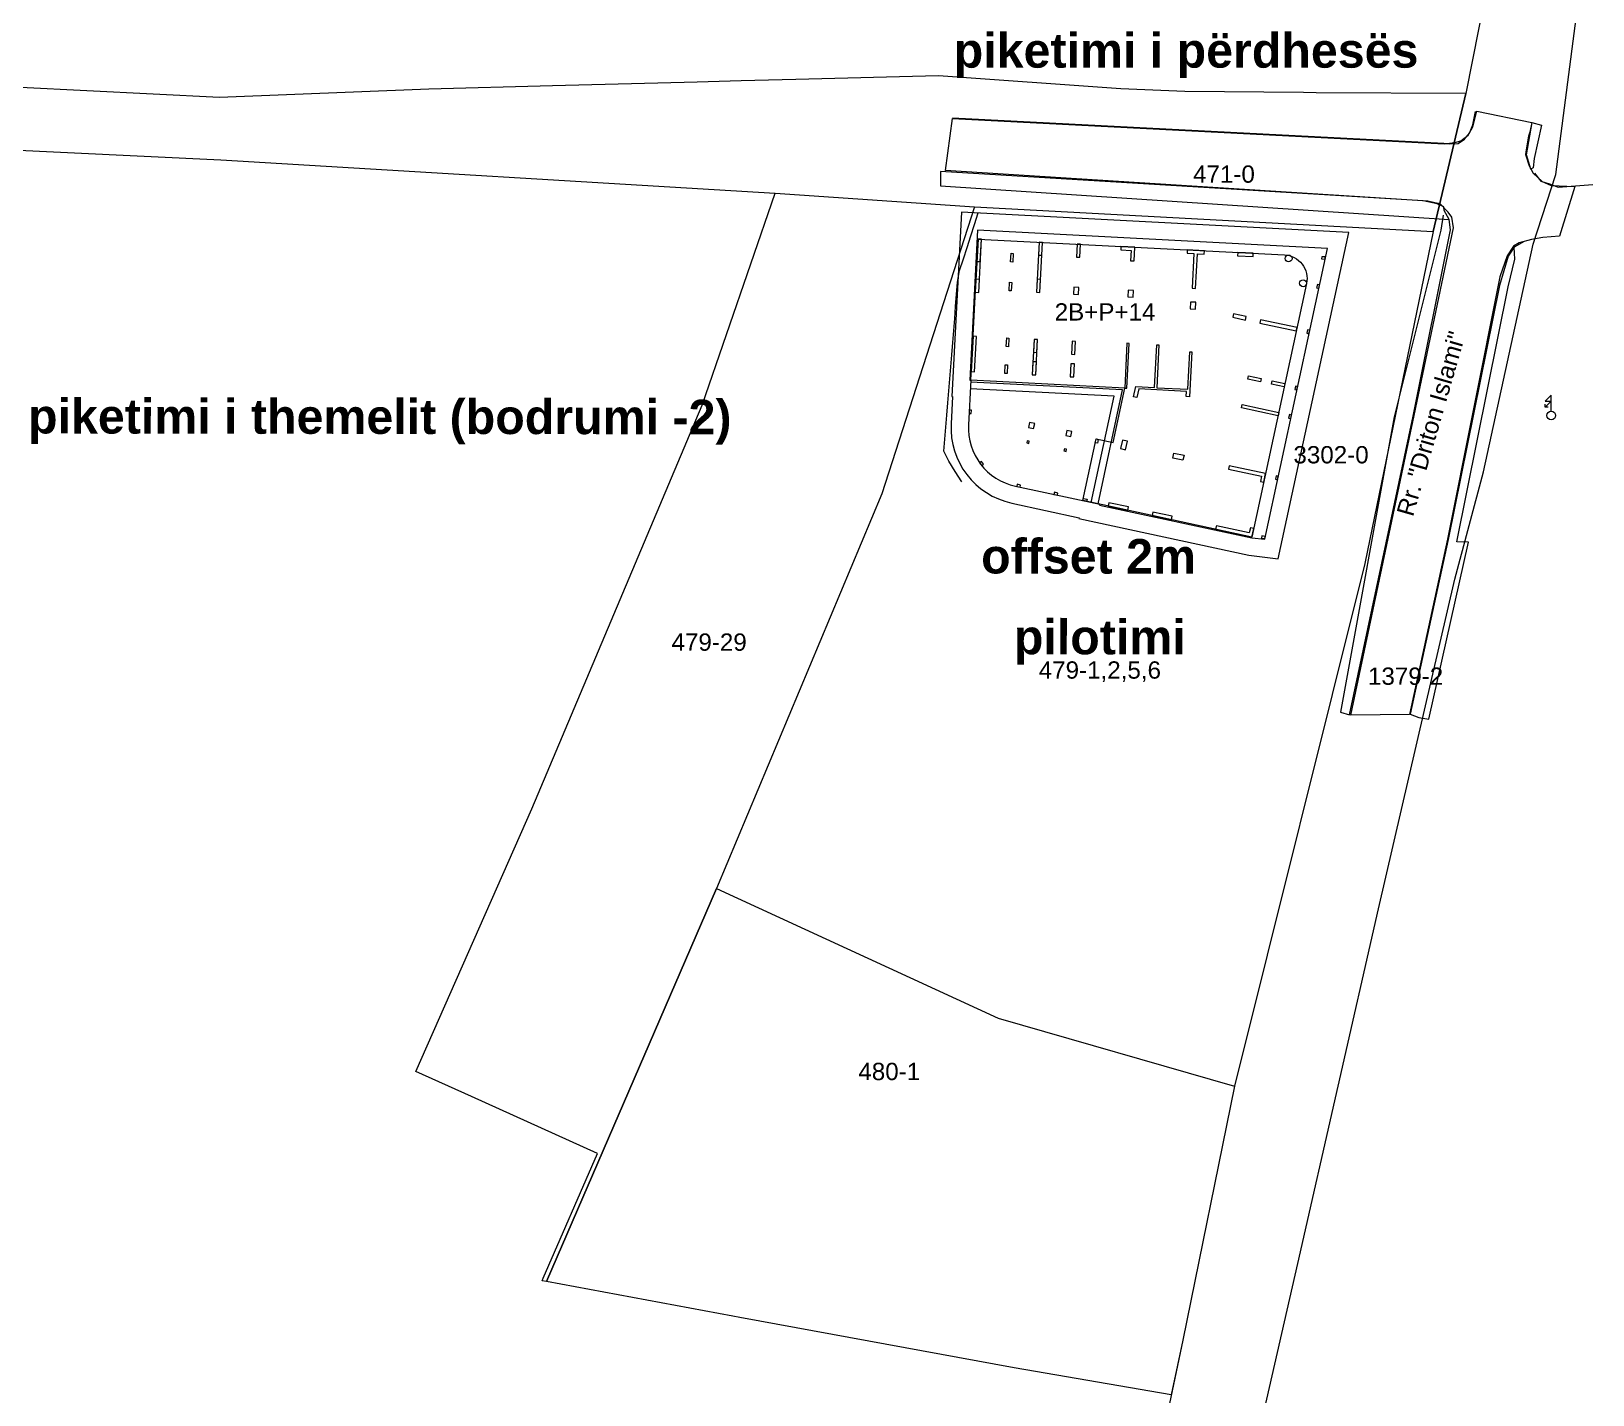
# Model space of a CAD drawing. Header units: metres. Extents: x 7511907 to 7512702, y 4691584 to 4693913.
# Drawn here: x 7512159.2 to 7512339.7, y 4693386.6 to 4693544.2 of the extents above; entities that cross this region are included whole.
import ezdxf
from ezdxf.enums import TextEntityAlignment as Align

# ---------------------------------------------------------------- set-up
doc = ezdxf.new("R2010")
doc.units = ezdxf.units.M
doc.layers.get('0').update_dxf_attribs({"lineweight": 0})
for name, color, linetype, lineweight, true_color in [('2D Drafting - General_Pen_No__88', 7, 'Continuous', 0, 0xfd4435), ('Shtyllat', 7, 'Continuous', 0, 0xa80f02), ('Shtyllat b1', 7, 'Continuous', 0, 0x182891), ('Shtyllat b2', 7, 'Continuous', 0, 0x496f39)]:
    doc.layers.add(name, color=color, linetype=linetype, lineweight=lineweight, true_color=true_color)
for name, color, linetype, lineweight in [('A - Pllaka e Përdhesës _Pen_No__6', 1, 'Continuous', 0), ('Asfallt', 97, 'Continuous', 0), ('Dimensione', 7, 'Continuous', 0), ('etazha', 7, 'Continuous', 0), ('Nr-Kojshi', 251, 'Continuous', 0), ('Nr-Ri', 1, 'Continuous', 0), ('ofset', 5, 'Continuous', 0), ('Parc-Kojshi', 251, 'Continuous', 0), ('Perdhesa o3 ferizaj', 1, 'Continuous', 0), ('Shtyllat kati 1', 3, 'Continuous', 0), ('Shtyllat perdhesa', 1, 'Continuous', 0), ('Themel pllaka o3 ferizaj', 30, 'Continuous', 0), ('trotuar', 155, 'Continuous', 0)]:
    doc.layers.add(name, color=color, linetype=linetype, lineweight=lineweight)
doc.styles.add('GENERATED_STYLE_1', font='arialbd.ttf')
doc.styles.add('GENERATED_STYLE_2', font='arial.ttf')
doc.styles.get("Standard").update_dxf_attribs({"font": 'arial.ttf'})

msp = doc.modelspace()

# ---------------------------------------------------------------- texts
at = {"layer": '2D Drafting - General_Pen_No__88', "color": 20, "true_color": 0xfd4435, "style": 'GENERATED_STYLE_1'}
msp.add_text('pilotimi', height=4, rotation=359.92762, dxfattribs=at).set_placement((7512272.809, 4693472.188))
at = {"layer": 'etazha', "color": 1}
msp.add_text('2B+P+14', height=2, dxfattribs=at).set_placement((7512283.354, 4693511.759), align=Align.MIDDLE_CENTER)
at = {"layer": 'Nr-Kojshi'}
for s, p in [('471-0', (7512297.1, 4693527.687)), ('1379-2', (7512318.101, 4693469.65))]:
    msp.add_text(s, height=2, dxfattribs=at).set_placement(p, align=Align.MIDDLE_CENTER)
for s, p in [('479-29', (7512233.229, 4693472.589)), ('479-1,2,5,6', (7512275.686, 4693469.363)), ('480-1', (7512254.83, 4693422.958))]:
    msp.add_text(s, height=2, dxfattribs=at).set_placement(p)
at = {"layer": 'Nr-Ri', "color": 0}
msp.add_text('Rr. "Driton Islami"', height=2, rotation=73.89037, dxfattribs=at).set_placement((7512318.944, 4693487.993))
msp.add_text('3302-0', height=2, dxfattribs=at).set_placement((7512305.13, 4693494.246))
at = {"layer": 'ofset', "linetype": 'Continuous', "lineweight": 20, "style": 'GENERATED_STYLE_1'}
msp.add_text('offset 2m', height=4, rotation=359.92762, dxfattribs=at).set_placement((7512269.022, 4693481.523))
at = {"layer": 'Perdhesa o3 ferizaj', "linetype": 'Continuous', "lineweight": 20, "insert": (7512292.718, 4693543.987), "char_height": 4, "attachment_point": 2, "style": 'GENERATED_STYLE_2'}
msp.add_mtext('\\A1;{\\fArial|b1|i0|c0|p34;piketimi i përdhesës}', dxfattribs=at)
at = {"layer": 'Themel pllaka o3 ferizaj', "color": 30, "linetype": 'Continuous', "lineweight": -2, "insert": (7512199.503, 4693501.656), "char_height": 4, "attachment_point": 2, "rotation": 359.92762, "style": 'GENERATED_STYLE_2'}
msp.add_mtext('\\A1;{\\fArial|b1|i0|c0|p34;piketimi i themelit (bodrumi -2)}', dxfattribs=at)

# ---------------------------------------------------------------- blocks, each defined once
blk = doc.blocks.new('Pole electricity_ Shtyllë Elekrike Druri - tension i lartë')
at = {"color": 1, "linetype": 'ByBlock', "lineweight": 0, "flags": 128}
for points in [[(0, 0.5), (0, 2.35), (-0.7, 1.65), (0, 1.65), (-0.7, 0.95)], [(-0.35, 0.95), (-0.7, 0.95), (-0.7, 1.3)]]:
    blk.add_lwpolyline(points, dxfattribs=at)
at = {"color": 1, "linetype": 'ByBlock', "lineweight": 0}
blk.add_circle((0, 0), 0.5, dxfattribs=at)
blk = doc.blocks.new('Shtylle_Elekrike_Druri')
at = {"color": 1, "lineweight": 0}
blk.add_blockref('Pole electricity_ Shtyllë Elekrike Druri - tension i lartë', (0, 0), dxfattribs=at)

# ---------------------------------------------------------------- linework, layer by layer
at = {"layer": 'A - Pllaka e Përdhesës _Pen_No__6', "linetype": 'Continuous', "lineweight": 0, "flags": 128}
msp.add_lwpolyline([(7512280.786, 4693489.943), (7512282.32, 4693497.07), (7512284.275, 4693496.649), (7512285.628, 4693502.936), (7512267.822, 4693503.854), (7512268.665, 4693520.182), (7512304.095, 4693518.358, -0.4618664), (7512306.642, 4693515.033), (7512300.339, 4693485.736)], format="xyb", close=True, dxfattribs=at)
at = {"layer": 'Asfallt'}
msp.add_polyline3d([(7512265.701, 4693534.097, 621.822), (7512322.558, 4693531.172, 621.389), (7512323.802, 4693531.35, 621.329), (7512324.475, 4693531.52, 621.358), (7512325.351, 4693532.182, 621.387), (7512325.864, 4693533.142, 621.375), (7512326.322, 4693534.949, 621.377), (7512332.702, 4693533.647, 621.094), (7512332.478, 4693532.518, 621.189), (7512332.478, 4693532.518, 621.189), (7512332.324, 4693532.075, 621.026), (7512331.998, 4693530.278, 620.999), (7512331.979, 4693529.952, 621.011), (7512332.374, 4693528.644, 621.233), (7512332.853, 4693527.776, 621.1), (7512333.892, 4693526.821, 621.03), (7512334.943, 4693526.354, 621.044), (7512337.673, 4693526.239, 621.087), (7512335.906, 4693520.494, 621.283), (7512333.968, 4693520.342, 621.324), (7512332.637, 4693520.134, 621.293), (7512331.232, 4693519.76, 621.242), (7512330.59, 4693519.359, 621.181), (7512329.852, 4693518.243, 621.298), (7512329.002, 4693515.822, 0), (7512322.941, 4693485.469, 621.514), (7512318.539, 4693465.209, 621.647), (7512311.78, 4693465.136, 621.762), (7512319.075, 4693499.771, 621.513), (7512323.636, 4693521.491, 621.387), (7512323.432, 4693522.703, 621.408), (7512323.011, 4693523.301, 621.263), (7512322.088, 4693524.254, 621.347), (7512321.464, 4693524.373, 621.341), (7512320.682, 4693524.549, 621.159), (7512264.895, 4693528.11, 621.753), (7512265.701, 4693534.097, 621.822)], dxfattribs=at)
at = {"layer": 'ofset', "flags": 128}
msp.add_lwpolyline([(7512266.793, 4693492.13), (7512266.037, 4693493.309), (7512265.282, 4693494.488), (7512264.721, 4693495.65), (7512264.834, 4693497.046), (7512264.947, 4693498.441), (7512265.061, 4693499.837), (7512265.174, 4693501.232), (7512265.287, 4693502.627), (7512265.401, 4693504.023), (7512265.514, 4693505.418), (7512265.627, 4693506.814), (7512265.74, 4693508.209), (7512265.854, 4693509.604), (7512265.967, 4693511), (7512266.08, 4693512.395), (7512266.194, 4693513.791), (7512266.307, 4693515.186), (7512266.543, 4693516.542), (7512266.973, 4693517.874), (7512267.402, 4693519.207), (7512267.832, 4693520.539), (7512268.262, 4693521.872), (7512268.691, 4693523.204)], dxfattribs=at)
at = {"layer": 'ofset', "linetype": 'Continuous', "lineweight": 20}
msp.add_lwpolyline([(7512266.747, 4693523.288), (7512265.619, 4693501.968), (7512265.719, 4693501.962), (7512265.554, 4693498.825, 0.3679548), (7512272.559, 4693489.657), (7512280.346, 4693487.972), (7512280.324, 4693487.874), (7512299.968, 4693483.622), (7512303.364, 4693483.231), (7512311.523, 4693520.925)], format="xyb", close=True, dxfattribs=at)
at = {"layer": 'Parc-Kojshi', "flags": 128}
for points in [[(7512410.495, 4693845.622), (7512419.437, 4693879.85), (7512427.238, 4693905.508), (7512417.708, 4693912.968), (7512410.637, 4693883.96), (7512402.376, 4693858.521), (7512401.436, 4693856.401), (7512399.646, 4693848.962), (7512387.074, 4693810.674), (7512374.553, 4693762.567), (7512365.481, 4693720.989), (7512354.679, 4693672.322), (7512341.507, 4693619.595), (7512331.906, 4693571.427), (7512330.518, 4693564.459), (7512329.567, 4693559.681), (7512327.31, 4693548.35), (7512325.054, 4693537.019), (7512321.284, 4693521.05), (7512313.392, 4693482.692), (7512298.32, 4693422.255), (7512292.329, 4693392.887), (7512286.488, 4693365.068), (7512276.337, 4693327.421), (7512272.956, 4693309.382), (7512269.195, 4693289.093), (7512261.814, 4693262.484), (7512250.502, 4693208.497), (7512238.16, 4693160.28), (7512237.82, 4693156.5), (7512228.629, 4693109.722), (7512217.997, 4693060.755), (7512210.635, 4693021.347), (7512204.974, 4692989.339), (7512229.794, 4692985.498), (7512225.165, 4693002.677), (7512220.625, 4693019.077), (7512225.214, 4693042.158), (7512227.764, 4693054.988), (7512228.857, 4693060.485), (7512237.948, 4693103.332), (7512249.97, 4693156.909), (7512260.392, 4693205.747), (7512261.132, 4693215.526), (7512262.843, 4693223.146), (7512271.234, 4693260.264), (7512279.515, 4693289.712), (7512283.936, 4693307.231), (7512287.126, 4693324.2), (7512296.938, 4693363.648), (7512305.639, 4693401.766), (7512314.971, 4693442.754), (7512323.792, 4693480.882), (7512327.1, 4693493.27), (7512332.854, 4693519.6), (7512335.464, 4693527.649), (7512341.196, 4693571.847), (7512350.105, 4693607.496)], [(7512268.255, 4693523.885), (7512257.562, 4693490.724), (7512238.421, 4693445.097), (7512218.794, 4693399.668), (7512218.276, 4693399.764), (7512218.406, 4693400.062), (7512224.682, 4693414.487), (7512210.095, 4693421.075), (7512203.687, 4693423.971), (7512217.091, 4693454.317), (7512236.773, 4693500.994), (7512245.216, 4693525.466), (7512268.255, 4693523.885)], [(7512238.421, 4693445.097), (7512270.99, 4693430.126), (7512298.32, 4693422.255), (7512292.329, 4693392.887), (7512291.006, 4693386.587), (7512272.862, 4693389.694), (7512241.115, 4693395.524), (7512240.319, 4693395.67), (7512218.794, 4693399.668), (7512238.421, 4693445.097)]]:
    msp.add_lwpolyline(points, dxfattribs=at)
at = {"layer": 'Parc-Kojshi', "linetype": 'Continuous'}
msp.add_lwpolyline([(7512410.495, 4693845.622), (7512419.437, 4693879.85), (7512427.238, 4693905.508), (7512417.708, 4693912.968), (7512410.637, 4693883.96), (7512402.376, 4693858.521), (7512401.436, 4693856.401), (7512399.646, 4693848.962), (7512387.074, 4693810.674), (7512374.553, 4693762.567), (7512365.481, 4693720.989), (7512354.679, 4693672.322), (7512341.507, 4693619.595), (7512331.906, 4693571.427), (7512330.518, 4693564.459), (7512329.567, 4693559.681), (7512327.31, 4693548.35), (7512325.054, 4693537.019), (7512321.284, 4693521.05), (7512313.392, 4693482.692), (7512298.32, 4693422.255), (7512292.329, 4693392.887), (7512286.488, 4693365.068), (7512276.337, 4693327.421), (7512272.956, 4693309.382), (7512269.195, 4693289.093), (7512261.814, 4693262.484), (7512250.502, 4693208.497), (7512238.16, 4693160.28), (7512237.82, 4693156.5), (7512228.629, 4693109.722), (7512217.997, 4693060.755), (7512210.635, 4693021.347), (7512204.974, 4692989.339), (7512229.794, 4692985.498), (7512225.165, 4693002.677), (7512220.625, 4693019.077), (7512225.214, 4693042.158), (7512227.764, 4693054.988), (7512228.857, 4693060.485), (7512237.948, 4693103.332), (7512249.97, 4693156.909), (7512260.392, 4693205.747), (7512261.132, 4693215.526), (7512262.843, 4693223.146), (7512271.234, 4693260.264), (7512279.515, 4693289.712), (7512283.936, 4693307.231), (7512287.126, 4693324.2), (7512296.938, 4693363.648), (7512305.639, 4693401.766), (7512314.971, 4693442.754), (7512323.792, 4693480.882), (7512327.1, 4693493.27), (7512332.854, 4693519.6), (7512335.464, 4693527.649), (7512341.196, 4693571.847), (7512350.105, 4693607.496)], dxfattribs=at)
at = {"layer": 'Parc-Kojshi', "flags": 128}
msp.add_lwpolyline([(7512321.284, 4693521.05), (7512325.054, 4693537.019), (7512307.771, 4693537.098), (7512306.311, 4693537.105), (7512292.564, 4693537.23), (7512285.193, 4693537.553), (7512264.114, 4693539.042), (7512247.604, 4693538.622), (7512241.28, 4693538.46), (7512236.21, 4693538.32), (7512219.453, 4693537.88), (7512205.164, 4693537.504), (7512180.964, 4693536.525), (7512150.244, 4693538.066), (7512135.612, 4693539.931), (7512134.317, 4693540.096), (7512122.51, 4693540.79), (7512118.98, 4693540.95), (7512113.75, 4693541.24), (7512102.56, 4693541.86), (7512084.595, 4693542.859), (7512053.414, 4693544.51), (7512008.324, 4693546.752), (7511968.364, 4693550.073), (7511962.714, 4693541.654), (7512005.674, 4693538.232), (7512051.394, 4693535.151), (7512136.294, 4693532.317), (7512146.434, 4693530.987), (7512181.134, 4693529.325), (7512245.216, 4693525.466), (7512268.255, 4693523.885), (7512321.284, 4693521.05)], close=True, dxfattribs=at)
at = {"layer": 'Shtyllat', "color": 14, "linetype": 'Continuous', "true_color": 0xa80f02}
for points in [[(7512268.665, 4693520.182), (7512268.349, 4693514.04), (7512268.748, 4693514.019), (7512269.064, 4693520.162)], [(7512268.748, 4693514.019), (7512268.825, 4693515.517), (7512268.426, 4693515.538), (7512268.349, 4693514.04)], [(7512275.336, 4693504.469), (7512275.413, 4693505.967), (7512275.013, 4693505.987)]]:
    msp.add_lwpolyline(points, dxfattribs=at)
for points in [[(7512268.931, 4693517.565), (7512269.064, 4693520.162), (7512268.665, 4693520.182), (7512268.531, 4693517.586)], [(7512275.827, 4693514.005), (7512276.125, 4693519.798), (7512275.726, 4693519.818), (7512275.427, 4693514.026)], [(7512280.442, 4693518.073), (7512280.519, 4693519.571), (7512280.12, 4693519.592), (7512280.043, 4693518.094)], [(7512286.704, 4693517.651), (7512286.786, 4693519.249), (7512285.188, 4693519.331), (7512285.167, 4693518.931), (7512286.366, 4693518.87), (7512286.304, 4693517.671)], [(7512272.485, 4693518.534), (7512272.735, 4693518.521), (7512272.683, 4693517.522), (7512272.434, 4693517.535)], [(7512293.825, 4693514.48), (7512294.03, 4693518.475), (7512294.83, 4693518.434), (7512294.85, 4693518.834), (7512292.853, 4693518.936), (7512292.832, 4693518.537), (7512293.631, 4693518.496), (7512293.426, 4693514.501)], [(7512300.467, 4693518.144), (7512300.487, 4693518.543), (7512298.69, 4693518.636), (7512298.669, 4693518.236)], [(7512272.313, 4693515.187), (7512272.563, 4693515.175), (7512272.511, 4693514.176), (7512272.261, 4693514.189)], [(7512280.296, 4693513.775), (7512280.337, 4693514.574), (7512279.738, 4693514.605), (7512279.697, 4693513.806)], [(7512286.592, 4693513.451), (7512286.634, 4693514.25), (7512286.034, 4693514.281), (7512285.993, 4693513.482)], [(7512307.896, 4693514.921), (7512307.812, 4693514.53), (7512308.057, 4693514.477), (7512308.141, 4693514.868)], [(7512293.801, 4693512.065), (7512293.842, 4693512.864), (7512293.243, 4693512.895), (7512293.202, 4693512.096)], [(7512299.597, 4693510.816), (7512299.682, 4693511.207), (7512298.215, 4693511.523), (7512298.131, 4693511.132)], [(7512305.463, 4693509.554), (7512305.547, 4693509.945), (7512301.324, 4693510.854), (7512301.24, 4693510.463)], [(7512268.275, 4693504.832), (7512268.486, 4693508.927), (7512268.086, 4693508.947), (7512267.876, 4693504.853)], [(7512271.981, 4693508.747), (7512272.231, 4693508.734), (7512272.18, 4693507.735), (7512271.93, 4693507.748)], [(7512275.336, 4693504.469), (7512275.547, 4693508.563), (7512275.147, 4693508.584), (7512274.936, 4693504.489)], [(7512279.864, 4693506.839), (7512279.941, 4693508.337), (7512279.541, 4693508.358), (7512279.464, 4693506.86)], [(7512285.888, 4693508.131), (7512285.621, 4693502.938), (7512285.87, 4693502.925), (7512286.138, 4693508.118)], [(7512289.333, 4693507.954), (7512289.583, 4693507.941), (7512289.329, 4693502.997), (7512292.924, 4693502.812), (7512293.148, 4693507.156), (7512293.397, 4693507.144), (7512293.13, 4693501.95), (7512292.73, 4693501.971), (7512292.761, 4693502.57), (7512287.246, 4693502.854), (7512287.034, 4693501.865), (7512286.643, 4693501.949), (7512286.895, 4693503.123), (7512289.079, 4693503.01)], [(7512271.822, 4693505.651), (7512272.072, 4693505.638), (7512272.02, 4693504.639), (7512271.771, 4693504.652)], [(7512279.73, 4693504.242), (7512279.807, 4693505.74), (7512279.408, 4693505.761), (7512279.33, 4693504.263)], [(7512301.313, 4693503.671), (7512299.846, 4693503.986), (7512299.931, 4693504.377), (7512301.397, 4693504.062)], [(7512304.07, 4693503.077), (7512302.603, 4693503.393), (7512302.687, 4693503.784), (7512304.154, 4693503.468)], [(7512303.354, 4693499.751), (7512299.131, 4693500.659), (7512299.215, 4693501.05), (7512303.438, 4693500.142)], [(7512285.147, 4693495.95), (7512285.734, 4693495.824), (7512285.944, 4693496.801), (7512285.358, 4693496.928)], [(7512292.364, 4693494.602), (7512291.191, 4693494.854), (7512291.317, 4693495.441), (7512292.49, 4693495.188)], [(7512297.607, 4693493.576), (7512301.438, 4693492.755), (7512301.313, 4693492.165), (7512301.704, 4693492.081), (7512301.914, 4693493.059), (7512297.691, 4693493.967)], [(7512283.719, 4693489.312), (7512285.968, 4693488.828), (7512286.052, 4693489.219), (7512283.803, 4693489.703)], [(7512288.796, 4693488.22), (7512291.044, 4693487.736), (7512291.128, 4693488.127), (7512288.88, 4693488.611)], [(7512296.135, 4693486.641), (7512300.339, 4693485.736), (7512300.549, 4693486.714), (7512300.158, 4693486.798), (7512300.032, 4693486.211), (7512296.219, 4693487.032)]]:
    msp.add_lwpolyline(points, close=True, dxfattribs=at)
for centre in [(7512304.567, 4693517.933), (7512306.241, 4693515.073)]:
    msp.add_circle(centre, 0.4, dxfattribs=at)
at = {"layer": 'Shtyllat b1', "linetype": 'Continuous'}
for points in [[(7512308.799, 4693518.115), (7512308.399, 4693518.136), (7512308.386, 4693517.886), (7512308.786, 4693517.866)], [(7512306.769, 4693509.682), (7512306.685, 4693509.291), (7512306.93, 4693509.239), (7512307.014, 4693509.63)], [(7512305.371, 4693503.181), (7512305.287, 4693502.79), (7512305.531, 4693502.737), (7512305.615, 4693503.129)], [(7512267.645, 4693500.409), (7512267.624, 4693500.009), (7512267.874, 4693499.996), (7512267.894, 4693500.396)], [(7512304.66, 4693499.879), (7512304.576, 4693499.488), (7512304.82, 4693499.435), (7512304.905, 4693499.826)], [(7512274.505, 4693498.395), (7512275.09, 4693498.269), (7512275.217, 4693498.858), (7512274.632, 4693498.984)], [(7512278.811, 4693497.468), (7512279.397, 4693497.342), (7512279.523, 4693497.931), (7512278.938, 4693498.057)], [(7512268.852, 4693494.329), (7512269.095, 4693494.011), (7512269.294, 4693494.163), (7512269.05, 4693494.481)], [(7512303.136, 4693492.796), (7512303.052, 4693492.405), (7512303.297, 4693492.352), (7512303.381, 4693492.743)], [(7512273.141, 4693491.588), (7512273.532, 4693491.504), (7512273.585, 4693491.748), (7512273.194, 4693491.832)], [(7512277.449, 4693490.661), (7512277.84, 4693490.577), (7512277.893, 4693490.821), (7512277.502, 4693490.905)], [(7512301.439, 4693485.611), (7512301.837, 4693485.566), (7512301.865, 4693485.814), (7512301.467, 4693485.859)]]:
    msp.add_lwpolyline(points, close=True, dxfattribs=at)
at = {"layer": 'Shtyllat b2', "linetype": 'Continuous'}
for points in [[(7512274.298, 4693496.607), (7512274.542, 4693496.554), (7512274.595, 4693496.799), (7512274.35, 4693496.851)], [(7512278.606, 4693495.68), (7512278.85, 4693495.627), (7512278.903, 4693495.872), (7512278.658, 4693495.924)]]:
    msp.add_lwpolyline(points, close=True, dxfattribs=at)
at = {"layer": 'Shtyllat kati 1', "linetype": 'Continuous'}
for points in [[(7512275.726, 4693519.818), (7512275.648, 4693518.32)], [(7512275.648, 4693518.32), (7512276.048, 4693518.3), (7512276.125, 4693519.798)], [(7512275.504, 4693515.524), (7512275.427, 4693514.026), (7512275.827, 4693514.005), (7512275.904, 4693515.503)], [(7512275.827, 4693514.005), (7512275.904, 4693515.503), (7512275.504, 4693515.524)], [(7512275.336, 4693504.469), (7512275.413, 4693505.967), (7512275.013, 4693505.987), (7512274.936, 4693504.489)]]:
    msp.add_lwpolyline(points, dxfattribs=at)
msp.add_lwpolyline([(7512275.469, 4693507.065), (7512275.547, 4693508.563), (7512275.147, 4693508.584), (7512275.07, 4693507.086)], close=True, dxfattribs=at)
at = {"layer": 'Shtyllat perdhesa', "linetype": 'Continuous'}
for points in [[(7512282.225, 4693496.63), (7512282.32, 4693497.07), (7512282.564, 4693497.017), (7512282.469, 4693496.577)], [(7512281.226, 4693489.848), (7512280.786, 4693489.943), (7512280.839, 4693490.187), (7512281.279, 4693490.093)]]:
    msp.add_lwpolyline(points, close=True, dxfattribs=at)
at = {"layer": 'Themel pllaka o3 ferizaj', "color": 30, "linetype": 'Continuous'}
msp.add_lwpolyline([(7512268.616, 4693521.186), (7512267.722, 4693503.859), (7512267.822, 4693503.854), (7512267.558, 4693498.719, 0.3679548), (7512272.997, 4693491.619), (7512282.742, 4693489.522), (7512282.72, 4693489.424), (7512300.318, 4693485.638), (7512301.815, 4693485.468), (7512309.052, 4693519.104)], format="xyb", close=True, dxfattribs=at)
at = {"layer": 'Themel pllaka o3 ferizaj', "color": 30, "linetype": 'Continuous', "elevation": 615.15}
for points in [[(7512282.546, 4693489.564), (7512285.376, 4693502.75), (7512267.812, 4693503.654)], [(7512281.764, 4693489.733), (7512284.397, 4693502), (7512267.771, 4693502.855)]]:
    msp.add_lwpolyline(points, dxfattribs=at)
at = {"layer": 'trotuar'}
for points in [[(7512265.729, 4693534.209, 621.915), (7512322.508, 4693531.257, 621.401), (7512323.196, 4693531.175, 621.671), (7512324.192, 4693531.236, 621.623), (7512324.908, 4693531.737, 621.703), (7512325.487, 4693532.426, 621.448), (7512325.888, 4693533.37, 621.418), (7512326.197, 4693534.938, 621.396)], [(7512332.702, 4693533.647, 621.094), (7512333.817, 4693533.326, 621.403), (7512332.971, 4693529.489, 621.377), (7512332.842, 4693528.406, 621.379), (7512332.589, 4693528.271, 621.402), (7512332.063, 4693529.914, 621.292), (7512332.749, 4693533.666, 621.242)], [(7512264.343, 4693527.994, 621.886), (7512264.344, 4693526.325, 621.934), (7512323.154, 4693522.454, 621.368), (7512322.552, 4693523.461, 621.402), (7512322.512, 4693523.903, 621.378), (7512321.753, 4693524.236, 621.368), (7512320.133, 4693524.587, 621.25), (7512264.343, 4693527.994, 621.886)], [(7512332.989, 4693527.813, 621.402), (7512333.746, 4693526.883, 621.469), (7512334.722, 4693526.555, 621.448), (7512335.735, 4693526.187, 621.393), (7512339.739, 4693526.467, 621.63)], [(7512322.44, 4693522.946, 621.352), (7512322.177, 4693521.186, 621.388), (7512316.784, 4693499.635, 621.648), (7512310.566, 4693465.504, 621.794), (7512311.616, 4693465.194, 621.825), (7512318.969, 4693499.698, 621.592), (7512323.305, 4693521.237, 621.362), (7512323.154, 4693522.454, 621.368)], [(7512331.79, 4693519.878, 621.322), (7512330.643, 4693519.256, 621.306), (7512329.963, 4693518.183, 621.38), (7512328.947, 4693514.793, 621.365), (7512323.022, 4693485.461, 621.512), (7512318.628, 4693465.241, 621.651), (7512319.627, 4693464.89, 621.707), (7512320.768, 4693464.682, 621.67), (7512325.39, 4693485.14, 621.507), (7512324.018, 4693485.168, 621.521), (7512329.973, 4693514.647, 621.338), (7512330.743, 4693517.867, 621.401), (7512330.643, 4693519.256, 621.306)]]:
    msp.add_polyline3d(points, dxfattribs=at)

# ---------------------------------------------------------------- block references
at = {"layer": 'Dimensione', "color": 1}
msp.add_blockref('Shtylle_Elekrike_Druri', (7512334.944, 4693499.781), dxfattribs=at)

msp.set_redraw_order([(e.dxf.handle, doc.entitydb.next_handle()) for e in msp.query("TEXT MTEXT ATTDEF DIMENSION ARC_DIMENSION")])  # texts and dimensions are drawn at this point

doc.saveas('drawing.dxf')
